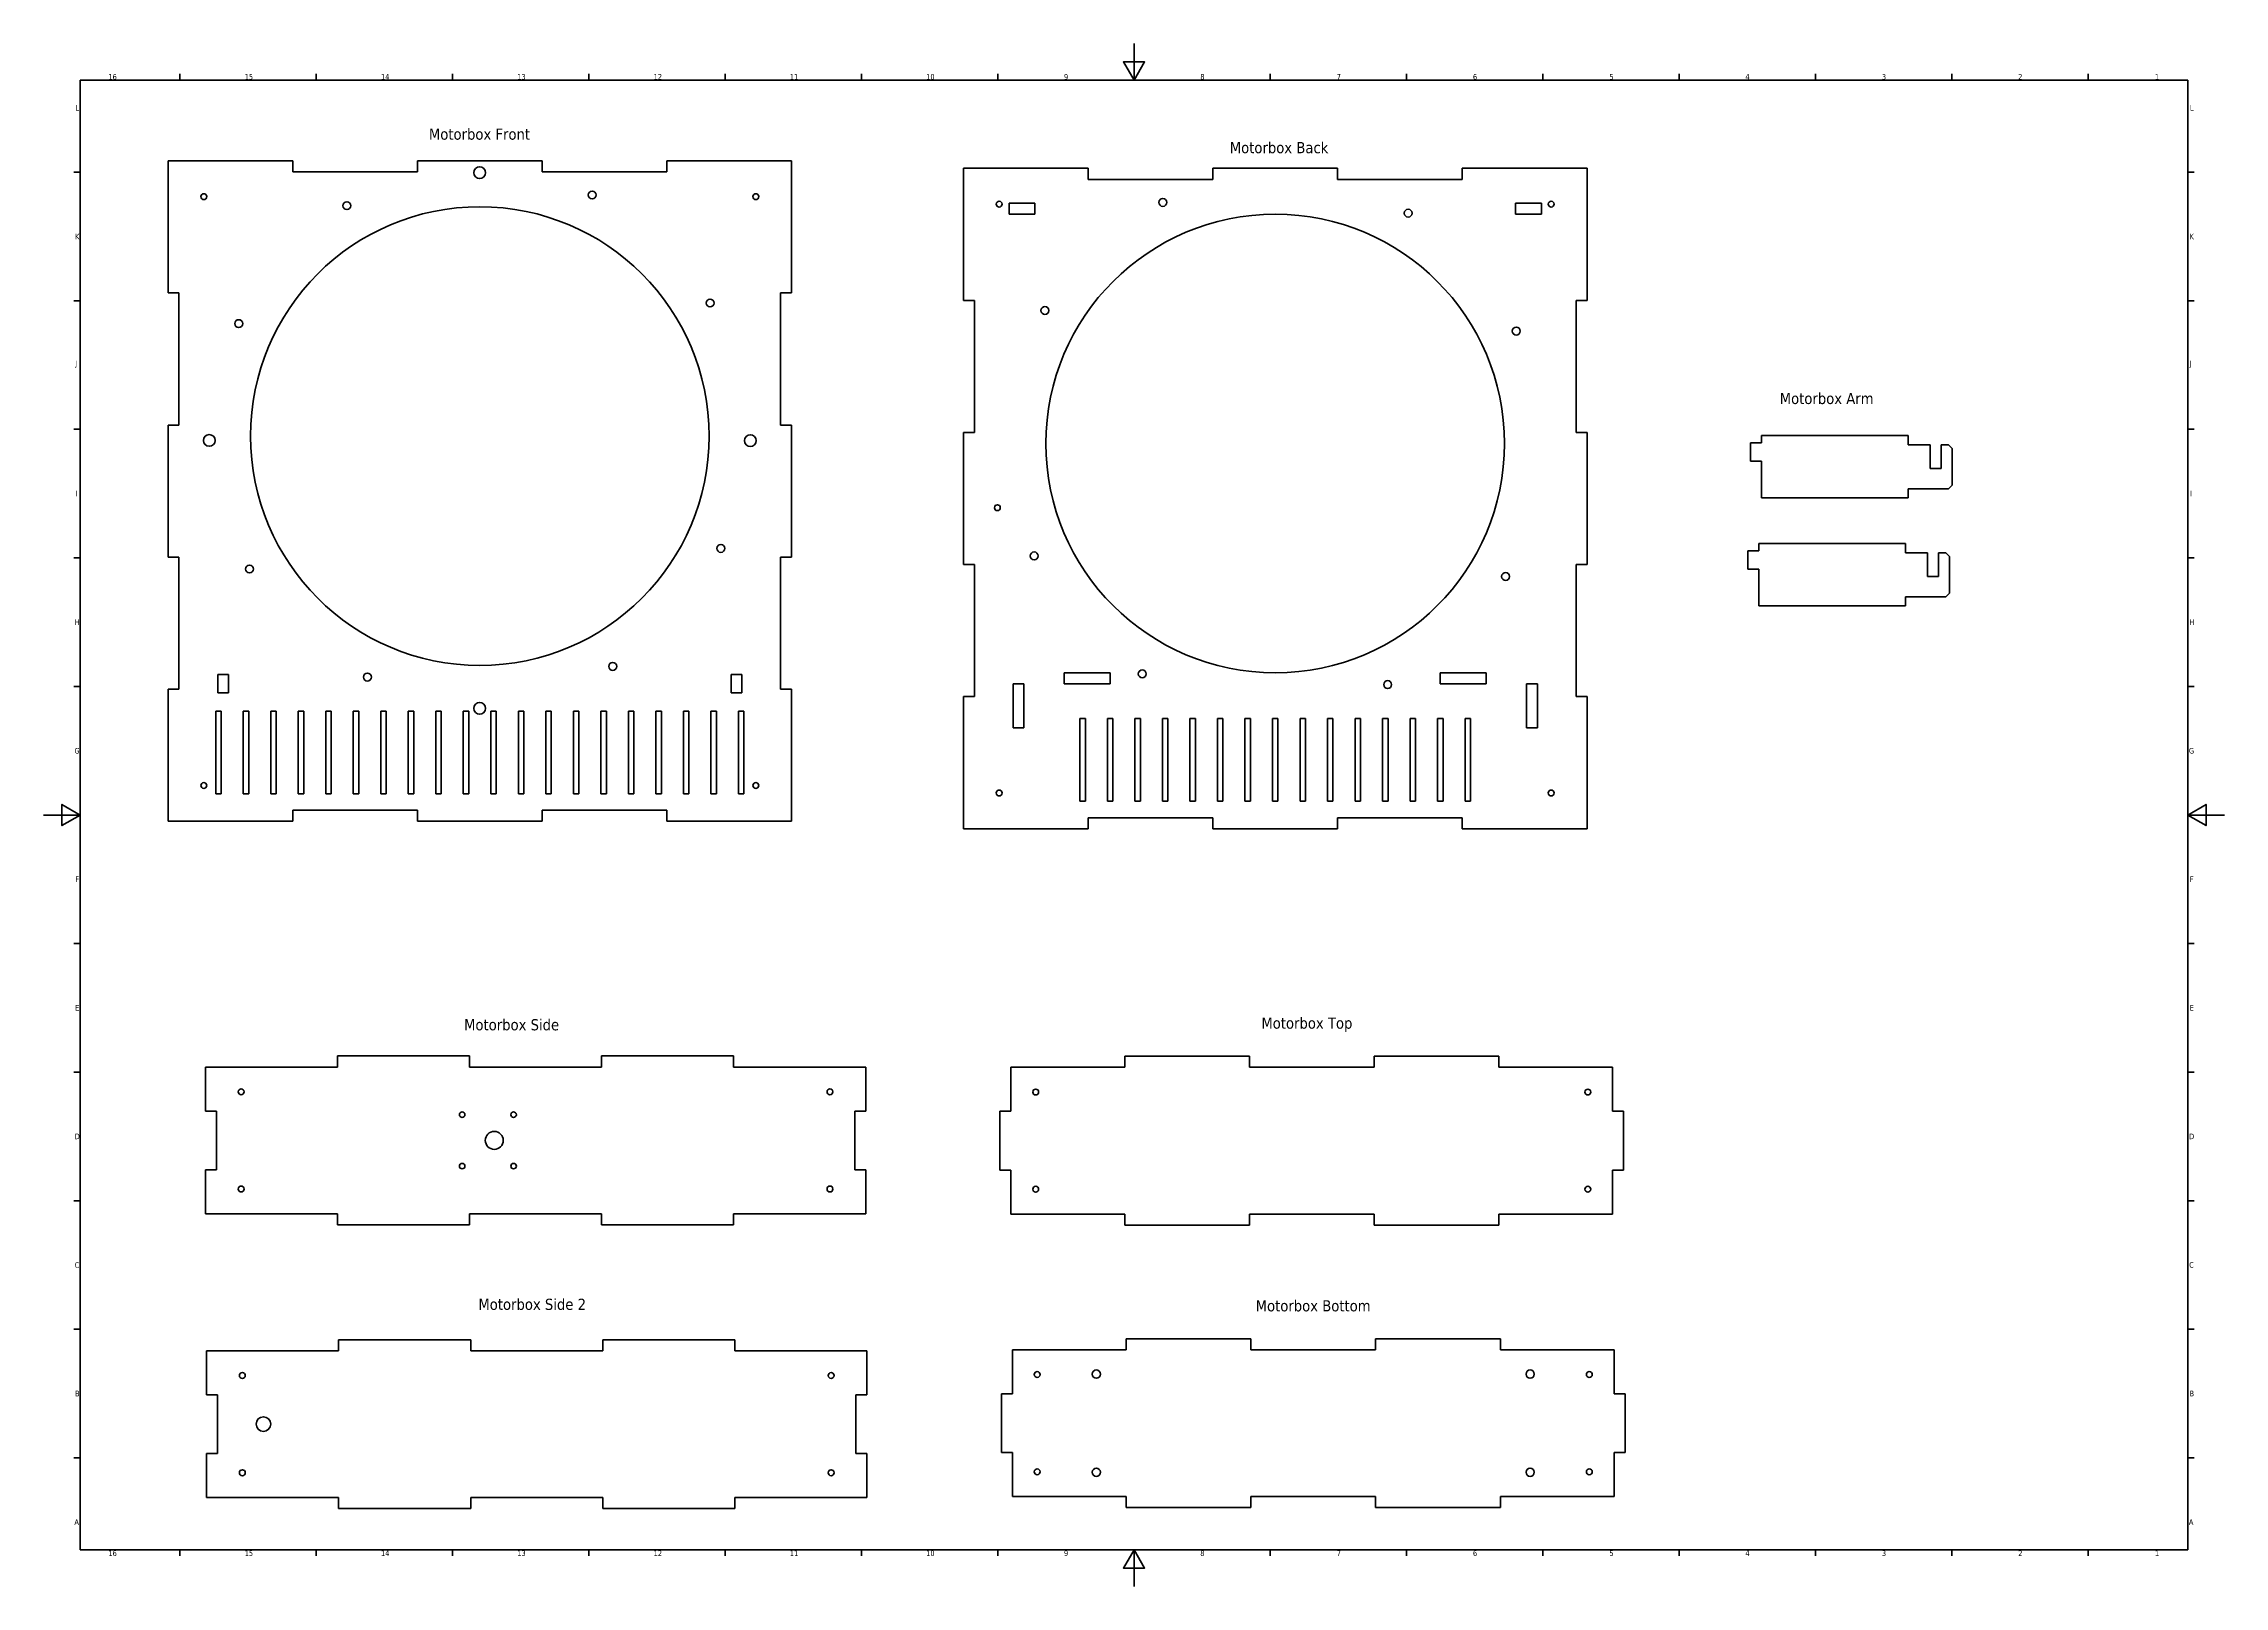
# Model space of a CAD drawing. Header units: inches. Extents: x 0 to 46.8, y 0 to 33.1.
import ezdxf

# ---------------------------------------------------------------- set-up
doc = ezdxf.new("R2010")
doc.units = ezdxf.units.IN
doc.header["$MEASUREMENT"] = 0
for name, color, linetype, lineweight in [('Border (ANSI)', 7, 'Continuous', 70), ('Symbol (ANSI)', 7, 'Continuous', 25), ('Visible (ANSI)', 7, 'Continuous', 50)]:
    doc.layers.add(name, color=color, linetype=linetype, lineweight=lineweight)
doc.styles.add('Note Text (ANSI)', font='tahoma.ttf')

# ---------------------------------------------------------------- blocks, each defined once
blk = doc.blocks.new('Borders Default Border')
at = {"layer": 'Border (ANSI)'}
for p, q in [((2.926, 32.323), (2.926, 32.459)), ((5.851, 32.323), (5.851, 32.459)), ((8.777, 32.323), (8.777, 32.459)), ((11.703, 32.323), (11.703, 32.459)), ((14.628, 32.323), (14.628, 32.459)), ((17.554, 32.323), (17.554, 32.459)), ((20.48, 32.323), (20.48, 32.459)), ((26.331, 32.323), (26.331, 32.459)), ((29.257, 32.323), (29.257, 32.459)), ((32.183, 32.323), (32.183, 32.459)), ((35.108, 32.323), (35.108, 32.459)), ((38.034, 32.323), (38.034, 32.459)), ((40.96, 32.323), (40.96, 32.459)), ((43.885, 32.323), (43.885, 32.459)), ((0.787, 30.351), (0.652, 30.351)), ((46.024, 30.351), (46.159, 30.351)), ((0.787, 27.592), (0.652, 27.592)), ((46.024, 27.592), (46.159, 27.592)), ((0.787, 24.833), (0.652, 24.833)), ((46.024, 24.833), (46.159, 24.833)), ((0.787, 22.073), (0.652, 22.073)), ((46.024, 22.073), (46.159, 22.073)), ((0.787, 19.314), (0.652, 19.314)), ((46.024, 19.314), (46.159, 19.314)), ((0.787, 13.796), (0.652, 13.796)), ((46.024, 13.796), (46.159, 13.796)), ((0.787, 11.037), (0.652, 11.037)), ((46.024, 11.037), (46.159, 11.037)), ((0.787, 8.278), (0.652, 8.278)), ((46.024, 8.278), (46.159, 8.278)), ((0.787, 5.518), (0.652, 5.518)), ((46.024, 5.518), (46.159, 5.518)), ((0.787, 2.759), (0.652, 2.759)), ((46.024, 2.759), (46.159, 2.759)), ((2.926, 0.787), (2.926, 0.652)), ((5.851, 0.787), (5.851, 0.652)), ((8.777, 0.787), (8.777, 0.652)), ((11.703, 0.787), (11.703, 0.652)), ((14.628, 0.787), (14.628, 0.652)), ((17.554, 0.787), (17.554, 0.652)), ((20.48, 0.787), (20.48, 0.652)), ((26.331, 0.787), (26.331, 0.652)), ((29.257, 0.787), (29.257, 0.652)), ((32.183, 0.787), (32.183, 0.652)), ((35.108, 0.787), (35.108, 0.652)), ((38.034, 0.787), (38.034, 0.652)), ((40.96, 0.787), (40.96, 0.652)), ((43.885, 0.787), (43.885, 0.652))]:
    blk.add_line(p, q, dxfattribs=at)
at = {"layer": 'Border (ANSI)', "flags": 128}
for points in [[(23.406, 33.11), (23.406, 32.323), (23.178, 32.717), (23.633, 32.717), (23.406, 32.323)], [(0.787, 0.787), (0.787, 32.323), (46.024, 32.323), (46.024, 0.787), (0.787, 0.787)], [(0, 16.555), (0.787, 16.555), (0.394, 16.782), (0.394, 16.328), (0.787, 16.555)], [(46.811, 16.555), (46.024, 16.555), (46.417, 16.782), (46.417, 16.328), (46.024, 16.555)], [(23.406, 0), (23.406, 0.787), (23.178, 0.394), (23.633, 0.394), (23.406, 0.787)]]:
    blk.add_lwpolyline(points, dxfattribs=at)
at = {"layer": 'Border (ANSI)', "char_height": 0.12, "attachment_point": 7, "style": 'Note Text (ANSI)'}
for s, insert in [('16', (1.391, 32.336)), ('15', (4.316, 32.336)), ('14', (7.242, 32.339)), ('13', (10.168, 32.336)), ('12', (13.094, 32.339)), ('11', (16.019, 32.339)), ('10', (18.945, 32.336)), ('9', (21.903, 32.336)), ('8', (24.829, 32.336)), ('7', (27.757, 32.339)), ('6', (30.681, 32.336)), ('5', (33.61, 32.336)), ('4', (36.529, 32.339)), ('3', (39.459, 32.336)), ('2', (42.386, 32.339)), ('1', (45.321, 32.339)), ('L', (0.683, 31.671)), ('L', (46.07, 31.671)), ('K', (0.675, 28.911)), ('K', (46.063, 28.911)), ('J', (0.678, 26.151)), ('J', (46.066, 26.151)), ('I', (0.688, 23.393)), ('I', (46.076, 23.393)), ('H', (0.668, 20.634)), ('H', (46.056, 20.634)), ('G', (0.662, 17.872)), ('G', (46.05, 17.872)), ('F', (0.681, 15.116)), ('F', (46.068, 15.116)), ('E', (0.677, 12.356)), ('E', (46.065, 12.356)), ('D', (0.668, 9.597)), ('D', (46.055, 9.597)), ('C', (0.667, 6.836)), ('C', (46.055, 6.836)), ('B', (0.675, 4.079)), ('B', (46.063, 4.079)), ('A', (0.661, 1.32)), ('A', (46.048, 1.32)), ('16', (1.391, 0.649)), ('15', (4.316, 0.649)), ('14', (7.242, 0.652)), ('13', (10.168, 0.649)), ('12', (13.094, 0.652)), ('11', (16.019, 0.652)), ('10', (18.945, 0.649)), ('9', (21.903, 0.649)), ('8', (24.829, 0.649)), ('7', (27.757, 0.652)), ('6', (30.681, 0.649)), ('5', (33.61, 0.649)), ('4', (36.529, 0.652)), ('3', (39.459, 0.649)), ('2', (42.386, 0.652)), ('1', (45.321, 0.652))]:
    blk.add_mtext(s, dxfattribs=dict(at, insert=insert))

msp = doc.modelspace()

# ---------------------------------------------------------------- linework, layer by layer
at = {"layer": 'Visible (ANSI)'}
for p, q in [((5.347, 30.594), (2.67, 30.594)), ((2.67, 30.594), (2.67, 27.759)), ((5.347, 30.358), (5.347, 30.594)), ((10.701, 30.594), (8.024, 30.594)), ((8.024, 30.594), (8.024, 30.358)), ((10.701, 30.358), (10.701, 30.594)), ((16.056, 30.594), (13.379, 30.594)), ((13.379, 30.594), (13.379, 30.358)), ((16.056, 27.759), (16.056, 30.594)), ((19.744, 27.599), (19.744, 30.434)), ((19.744, 30.434), (22.421, 30.434)), ((22.421, 30.197), (22.421, 30.434)), ((25.098, 30.434), (25.098, 30.197)), ((25.098, 30.434), (27.776, 30.434)), ((27.776, 30.197), (27.776, 30.434)), ((30.453, 30.434), (30.453, 30.197)), ((30.453, 30.434), (33.13, 30.434)), ((33.13, 30.434), (33.13, 27.599)), ((8.024, 30.358), (5.347, 30.358)), ((13.379, 30.358), (10.701, 30.358)), ((25.098, 30.197), (22.421, 30.197)), ((30.453, 30.197), (27.776, 30.197)), ((20.724, 29.449), (20.724, 29.686)), ((20.724, 29.686), (21.276, 29.686)), ((21.276, 29.686), (21.276, 29.449)), ((31.598, 29.686), (32.15, 29.686)), ((31.598, 29.449), (31.598, 29.686)), ((32.15, 29.686), (32.15, 29.449)), ((21.276, 29.449), (20.724, 29.449)), ((32.15, 29.449), (31.598, 29.449)), ((2.67, 27.759), (2.906, 27.759)), ((2.906, 27.759), (2.906, 24.925)), ((15.82, 24.925), (15.82, 27.759)), ((15.82, 27.759), (16.056, 27.759)), ((19.744, 27.599), (19.98, 27.599)), ((19.98, 27.599), (19.98, 24.764)), ((32.894, 24.764), (32.894, 27.599)), ((32.894, 27.599), (33.13, 27.599)), ((2.906, 24.925), (2.67, 24.925)), ((2.67, 24.925), (2.67, 22.09)), ((16.056, 24.925), (15.82, 24.925)), ((16.056, 22.09), (16.056, 24.925)), ((19.98, 24.764), (19.744, 24.764)), ((19.744, 21.93), (19.744, 24.764)), ((33.13, 24.764), (32.894, 24.764)), ((33.13, 24.764), (33.13, 21.93)), ((36.874, 24.541), (36.638, 24.541)), ((36.638, 24.541), (36.638, 24.147)), ((36.874, 24.699), (36.874, 24.541)), ((40.024, 24.699), (36.874, 24.699)), ((40.024, 24.502), (40.024, 24.699)), ((40.497, 24.502), (40.024, 24.502)), ((40.497, 23.99), (40.497, 24.502)), ((40.733, 24.502), (40.733, 23.99)), ((40.89, 24.502), (40.733, 24.502)), ((40.89, 24.502), (40.969, 24.423)), ((40.969, 23.636), (40.969, 24.423)), ((36.638, 24.147), (36.874, 24.147)), ((36.874, 24.147), (36.874, 23.36)), ((40.733, 23.99), (40.497, 23.99)), ((40.024, 23.36), (40.024, 23.557)), ((40.024, 23.557), (40.89, 23.557)), ((40.969, 23.636), (40.89, 23.557)), ((36.874, 23.36), (40.024, 23.36)), ((2.67, 22.09), (2.906, 22.09)), ((2.906, 22.09), (2.906, 19.255)), ((15.82, 19.255), (15.82, 22.09)), ((15.82, 22.09), (16.056, 22.09)), ((36.816, 22.224), (36.58, 22.224)), ((36.58, 22.224), (36.58, 21.831)), ((36.816, 22.382), (36.816, 22.224)), ((39.965, 22.382), (36.816, 22.382)), ((39.965, 22.185), (39.965, 22.382)), ((40.438, 22.185), (39.965, 22.185)), ((40.438, 21.673), (40.438, 22.185)), ((40.674, 22.185), (40.674, 21.673)), ((40.831, 22.185), (40.674, 22.185)), ((40.831, 22.185), (40.91, 22.106)), ((40.91, 21.319), (40.91, 22.106)), ((19.744, 21.93), (19.98, 21.93)), ((19.98, 21.93), (19.98, 19.095)), ((32.894, 19.095), (32.894, 21.93)), ((32.894, 21.93), (33.13, 21.93)), ((36.58, 21.831), (36.816, 21.831)), ((36.816, 21.831), (36.816, 21.043)), ((40.674, 21.673), (40.438, 21.673)), ((39.965, 21.043), (39.965, 21.24)), ((39.965, 21.24), (40.831, 21.24)), ((40.91, 21.319), (40.831, 21.24)), ((36.816, 21.043), (39.965, 21.043)), ((2.906, 19.255), (2.67, 19.255)), ((2.67, 19.255), (2.67, 16.421)), ((3.737, 19.18), (3.737, 19.574)), ((3.737, 19.574), (3.969, 19.574)), ((3.969, 19.574), (3.969, 19.18)), ((14.757, 19.574), (14.989, 19.574)), ((14.757, 19.18), (14.757, 19.574)), ((14.989, 19.574), (14.989, 19.18)), ((16.056, 19.255), (15.82, 19.255)), ((16.056, 16.421), (16.056, 19.255)), ((20.809, 19.369), (21.041, 19.369)), ((20.809, 18.428), (20.809, 19.369)), ((21.041, 19.369), (21.041, 18.428)), ((21.91, 19.371), (21.91, 19.607)), ((21.91, 19.607), (22.894, 19.607)), ((22.894, 19.371), (21.91, 19.371)), ((22.894, 19.607), (22.894, 19.371)), ((29.98, 19.607), (30.965, 19.607)), ((29.98, 19.371), (29.98, 19.607)), ((30.965, 19.371), (29.98, 19.371)), ((30.965, 19.607), (30.965, 19.371)), ((31.833, 19.369), (32.065, 19.369)), ((31.833, 18.428), (31.833, 19.369)), ((32.065, 19.369), (32.065, 18.428)), ((3.694, 18.783), (3.812, 18.783)), ((3.694, 17.011), (3.694, 18.783)), ((3.969, 19.18), (3.737, 19.18)), ((3.812, 18.783), (3.812, 17.011)), ((4.284, 18.783), (4.402, 18.783)), ((4.284, 17.011), (4.284, 18.783)), ((4.402, 18.783), (4.402, 17.011)), ((4.875, 18.783), (4.993, 18.783)), ((4.875, 17.011), (4.875, 18.783)), ((4.993, 18.783), (4.993, 17.011)), ((5.465, 18.783), (5.583, 18.783)), ((5.465, 17.011), (5.465, 18.783)), ((5.583, 18.783), (5.583, 17.011)), ((6.056, 18.783), (6.174, 18.783)), ((6.056, 17.011), (6.056, 18.783)), ((6.174, 18.783), (6.174, 17.011)), ((6.646, 18.783), (6.764, 18.783)), ((6.646, 17.011), (6.646, 18.783)), ((6.764, 18.783), (6.764, 17.011)), ((7.237, 18.783), (7.355, 18.783)), ((7.237, 17.011), (7.237, 18.783)), ((7.355, 18.783), (7.355, 17.011)), ((7.827, 18.783), (7.946, 18.783)), ((7.827, 17.011), (7.827, 18.783)), ((7.946, 18.783), (7.946, 17.011)), ((8.418, 18.783), (8.536, 18.783)), ((8.418, 17.011), (8.418, 18.783)), ((8.536, 18.783), (8.536, 17.011)), ((9.009, 18.783), (9.127, 18.783)), ((9.009, 17.011), (9.009, 18.783)), ((9.127, 18.783), (9.127, 17.011)), ((9.599, 18.783), (9.717, 18.783)), ((9.599, 17.011), (9.599, 18.783)), ((9.717, 18.783), (9.717, 17.011)), ((10.19, 18.783), (10.308, 18.783)), ((10.19, 17.011), (10.19, 18.783)), ((10.308, 18.783), (10.308, 17.011)), ((10.78, 18.783), (10.898, 18.783)), ((10.78, 17.011), (10.78, 18.783)), ((10.898, 18.783), (10.898, 17.011)), ((11.371, 18.783), (11.489, 18.783)), ((11.371, 17.011), (11.371, 18.783)), ((11.489, 18.783), (11.489, 17.011)), ((11.961, 18.783), (12.079, 18.783)), ((11.961, 17.011), (11.961, 18.783)), ((12.079, 18.783), (12.079, 17.011)), ((12.552, 18.783), (12.67, 18.783)), ((12.552, 17.011), (12.552, 18.783)), ((12.67, 18.783), (12.67, 17.011)), ((13.142, 18.783), (13.261, 18.783)), ((13.142, 17.011), (13.142, 18.783)), ((13.261, 18.783), (13.261, 17.011)), ((13.733, 18.783), (13.851, 18.783)), ((13.733, 17.011), (13.733, 18.783)), ((13.851, 18.783), (13.851, 17.011)), ((14.323, 18.783), (14.442, 18.783)), ((14.323, 17.011), (14.323, 18.783)), ((14.442, 18.783), (14.442, 17.011)), ((14.989, 19.18), (14.757, 19.18)), ((14.914, 18.783), (15.032, 18.783)), ((14.914, 17.011), (14.914, 18.783)), ((15.032, 18.783), (15.032, 17.011)), ((19.98, 19.095), (19.744, 19.095)), ((19.744, 16.26), (19.744, 19.095)), ((33.13, 19.095), (32.894, 19.095)), ((33.13, 19.095), (33.13, 16.26)), ((21.041, 18.428), (20.809, 18.428)), ((22.244, 16.851), (22.244, 18.623)), ((22.244, 18.623), (22.362, 18.623)), ((22.362, 18.623), (22.362, 16.851)), ((22.835, 16.851), (22.835, 18.623)), ((22.835, 18.623), (22.953, 18.623)), ((22.953, 18.623), (22.953, 16.851)), ((23.425, 16.851), (23.425, 18.623)), ((23.425, 18.623), (23.543, 18.623)), ((23.543, 18.623), (23.543, 16.851)), ((24.016, 16.851), (24.016, 18.623)), ((24.016, 18.623), (24.134, 18.623)), ((24.134, 18.623), (24.134, 16.851)), ((24.606, 16.851), (24.606, 18.623)), ((24.606, 18.623), (24.724, 18.623)), ((24.724, 18.623), (24.724, 16.851)), ((25.197, 16.851), (25.197, 18.623)), ((25.197, 18.623), (25.315, 18.623)), ((25.315, 18.623), (25.315, 16.851)), ((25.787, 16.851), (25.787, 18.623)), ((25.787, 18.623), (25.906, 18.623)), ((25.906, 18.623), (25.906, 16.851)), ((26.378, 16.851), (26.378, 18.623)), ((26.378, 18.623), (26.496, 18.623)), ((26.496, 18.623), (26.496, 16.851)), ((26.969, 16.851), (26.969, 18.623)), ((26.969, 18.623), (27.087, 18.623)), ((27.087, 18.623), (27.087, 16.851)), ((27.559, 16.851), (27.559, 18.623)), ((27.559, 18.623), (27.677, 18.623)), ((27.677, 18.623), (27.677, 16.851)), ((28.15, 16.851), (28.15, 18.623)), ((28.15, 18.623), (28.268, 18.623)), ((28.268, 18.623), (28.268, 16.851)), ((28.74, 16.851), (28.74, 18.623)), ((28.74, 18.623), (28.858, 18.623)), ((28.858, 18.623), (28.858, 16.851)), ((29.331, 16.851), (29.331, 18.623)), ((29.331, 18.623), (29.449, 18.623)), ((29.449, 18.623), (29.449, 16.851)), ((29.921, 16.851), (29.921, 18.623)), ((29.921, 18.623), (30.039, 18.623)), ((30.039, 18.623), (30.039, 16.851)), ((30.512, 16.851), (30.512, 18.623)), ((30.512, 18.623), (30.63, 18.623)), ((30.63, 18.623), (30.63, 16.851)), ((32.065, 18.428), (31.833, 18.428)), ((3.812, 17.011), (3.694, 17.011)), ((4.402, 17.011), (4.284, 17.011)), ((4.993, 17.011), (4.875, 17.011)), ((5.583, 17.011), (5.465, 17.011)), ((6.174, 17.011), (6.056, 17.011)), ((6.764, 17.011), (6.646, 17.011)), ((7.355, 17.011), (7.237, 17.011)), ((7.946, 17.011), (7.827, 17.011)), ((8.536, 17.011), (8.418, 17.011)), ((9.127, 17.011), (9.009, 17.011)), ((9.717, 17.011), (9.599, 17.011)), ((10.308, 17.011), (10.19, 17.011)), ((10.898, 17.011), (10.78, 17.011)), ((11.489, 17.011), (11.371, 17.011)), ((12.079, 17.011), (11.961, 17.011)), ((12.67, 17.011), (12.552, 17.011)), ((13.261, 17.011), (13.142, 17.011)), ((13.851, 17.011), (13.733, 17.011)), ((14.442, 17.011), (14.323, 17.011)), ((15.032, 17.011), (14.914, 17.011)), ((2.67, 16.421), (5.347, 16.421)), ((5.347, 16.421), (5.347, 16.657)), ((5.347, 16.657), (8.024, 16.657)), ((8.024, 16.657), (8.024, 16.421)), ((8.024, 16.421), (10.701, 16.421)), ((10.701, 16.421), (10.701, 16.657)), ((10.701, 16.657), (13.379, 16.657)), ((13.379, 16.657), (13.379, 16.421)), ((13.379, 16.421), (16.056, 16.421)), ((22.362, 16.851), (22.244, 16.851)), ((22.421, 16.26), (22.421, 16.497)), ((22.421, 16.497), (25.098, 16.497)), ((22.953, 16.851), (22.835, 16.851)), ((23.543, 16.851), (23.425, 16.851)), ((24.134, 16.851), (24.016, 16.851)), ((24.724, 16.851), (24.606, 16.851)), ((25.098, 16.497), (25.098, 16.26)), ((25.315, 16.851), (25.197, 16.851)), ((25.906, 16.851), (25.787, 16.851)), ((26.496, 16.851), (26.378, 16.851)), ((27.087, 16.851), (26.969, 16.851)), ((27.677, 16.851), (27.559, 16.851)), ((27.776, 16.26), (27.776, 16.497)), ((27.776, 16.497), (30.453, 16.497)), ((28.268, 16.851), (28.15, 16.851)), ((28.858, 16.851), (28.74, 16.851)), ((29.449, 16.851), (29.331, 16.851)), ((30.039, 16.851), (29.921, 16.851)), ((30.453, 16.497), (30.453, 16.26)), ((30.63, 16.851), (30.512, 16.851)), ((22.421, 16.26), (19.744, 16.26)), ((27.776, 16.26), (25.098, 16.26)), ((33.13, 16.26), (30.453, 16.26)), ((9.143, 11.383), (6.308, 11.383)), ((6.308, 11.383), (6.308, 11.146)), ((9.143, 11.146), (9.143, 11.383)), ((14.812, 11.383), (11.977, 11.383)), ((11.977, 11.383), (11.977, 11.146)), ((14.812, 11.146), (14.812, 11.383)), ((23.206, 11.377), (23.206, 11.141)), ((25.883, 11.377), (23.206, 11.377)), ((25.883, 11.141), (25.883, 11.377)), ((28.56, 11.377), (28.56, 11.141)), ((31.237, 11.377), (28.56, 11.377)), ((31.237, 11.141), (31.237, 11.377)), ((6.308, 11.146), (3.473, 11.146)), ((3.473, 11.146), (3.473, 10.202)), ((11.977, 11.146), (9.143, 11.146)), ((17.647, 11.146), (14.812, 11.146)), ((17.647, 10.202), (17.647, 11.146)), ((20.765, 11.141), (20.765, 10.196)), ((23.206, 11.141), (20.765, 11.141)), ((28.56, 11.141), (25.883, 11.141)), ((33.678, 11.141), (31.237, 11.141)), ((33.678, 10.196), (33.678, 11.141)), ((3.473, 10.202), (3.71, 10.202)), ((3.71, 10.202), (3.71, 8.942)), ((17.41, 8.942), (17.41, 10.202)), ((17.41, 10.202), (17.647, 10.202)), ((20.528, 10.196), (20.528, 8.936)), ((20.765, 10.196), (20.528, 10.196)), ((33.914, 10.196), (33.678, 10.196)), ((33.914, 8.936), (33.914, 10.196)), ((3.71, 8.942), (3.473, 8.942)), ((3.473, 8.942), (3.473, 7.997)), ((17.647, 8.942), (17.41, 8.942)), ((17.647, 7.997), (17.647, 8.942)), ((20.528, 8.936), (20.765, 8.936)), ((20.765, 8.936), (20.765, 7.991)), ((33.678, 8.936), (33.914, 8.936)), ((33.678, 7.991), (33.678, 8.936)), ((3.473, 7.997), (6.308, 7.997)), ((6.308, 7.997), (6.308, 7.761)), ((9.143, 7.997), (11.977, 7.997)), ((9.143, 7.761), (9.143, 7.997)), ((11.977, 7.997), (11.977, 7.761)), ((14.812, 7.761), (14.812, 7.997)), ((14.812, 7.997), (17.647, 7.997)), ((20.765, 7.991), (23.206, 7.991)), ((23.206, 7.991), (23.206, 7.755)), ((25.883, 7.991), (28.56, 7.991)), ((25.883, 7.755), (25.883, 7.991)), ((28.56, 7.991), (28.56, 7.755)), ((31.237, 7.991), (33.678, 7.991)), ((31.237, 7.755), (31.237, 7.991)), ((6.308, 7.761), (9.143, 7.761)), ((11.977, 7.761), (14.812, 7.761)), ((23.206, 7.755), (25.883, 7.755)), ((28.56, 7.755), (31.237, 7.755)), ((9.167, 5.293), (6.333, 5.293)), ((6.333, 5.293), (6.333, 5.057)), ((9.167, 5.057), (9.167, 5.293)), ((14.837, 5.293), (12.002, 5.293)), ((12.002, 5.293), (12.002, 5.057)), ((14.837, 5.057), (14.837, 5.293)), ((25.915, 5.313), (23.238, 5.313)), ((23.238, 5.313), (23.238, 5.077)), ((25.915, 5.077), (25.915, 5.313)), ((31.269, 5.313), (28.592, 5.313)), ((28.592, 5.313), (28.592, 5.077)), ((31.269, 5.077), (31.269, 5.313)), ((6.333, 5.057), (3.498, 5.057)), ((3.498, 5.057), (3.498, 4.112)), ((12.002, 5.057), (9.167, 5.057)), ((17.671, 5.057), (14.837, 5.057)), ((17.671, 4.112), (17.671, 5.057)), ((20.797, 5.077), (20.797, 4.132)), ((23.238, 5.077), (20.797, 5.077)), ((28.592, 5.077), (25.915, 5.077)), ((33.71, 5.077), (31.269, 5.077)), ((33.71, 4.132), (33.71, 5.077)), ((3.498, 4.112), (3.734, 4.112)), ((3.734, 4.112), (3.734, 2.852)), ((17.435, 2.852), (17.435, 4.112)), ((17.435, 4.112), (17.671, 4.112)), ((20.797, 4.132), (20.561, 4.132)), ((20.561, 4.132), (20.561, 2.872)), ((33.946, 4.132), (33.71, 4.132)), ((33.946, 2.872), (33.946, 4.132)), ((3.734, 2.852), (3.498, 2.852)), ((3.498, 2.852), (3.498, 1.907)), ((17.671, 2.852), (17.435, 2.852)), ((17.671, 1.907), (17.671, 2.852)), ((20.561, 2.872), (20.797, 2.872)), ((20.797, 2.872), (20.797, 1.928)), ((33.71, 1.928), (33.71, 2.872)), ((33.71, 2.872), (33.946, 2.872)), ((3.498, 1.907), (6.333, 1.907)), ((6.333, 1.907), (6.333, 1.671)), ((9.167, 1.907), (12.002, 1.907)), ((9.167, 1.671), (9.167, 1.907)), ((12.002, 1.907), (12.002, 1.671)), ((14.837, 1.671), (14.837, 1.907)), ((14.837, 1.907), (17.671, 1.907)), ((20.797, 1.928), (23.238, 1.928)), ((23.238, 1.928), (23.238, 1.691)), ((25.915, 1.691), (25.915, 1.928)), ((25.915, 1.928), (28.592, 1.928)), ((28.592, 1.928), (28.592, 1.691)), ((31.269, 1.691), (31.269, 1.928)), ((31.269, 1.928), (33.71, 1.928)), ((6.333, 1.671), (9.167, 1.671)), ((12.002, 1.671), (14.837, 1.671)), ((23.238, 1.691), (25.915, 1.691)), ((28.592, 1.691), (31.269, 1.691))]:
    msp.add_line(p, q, dxfattribs=at)
for centre, radius in [((9.361, 30.34), 0.126), ((3.438, 29.826), 0.063), ((9.363, 24.688), 4.921), ((6.509, 29.632), 0.0846), ((11.775, 29.862), 0.0846), ((15.288, 29.826), 0.063), ((20.512, 29.666), 0.063), ((24.024, 29.702), 0.0846), ((29.291, 29.472), 0.0846), ((32.362, 29.666), 0.063), ((26.437, 24.528), 4.921), ((14.307, 27.543), 0.0846), ((4.189, 27.101), 0.0846), ((21.493, 27.382), 0.0846), ((31.611, 26.941), 0.0846), ((3.556, 24.594), 0.126), ((15.17, 24.59), 0.126), ((20.473, 23.15), 0.063), ((14.537, 22.276), 0.0846), ((21.263, 22.116), 0.0846), ((4.419, 21.834), 0.0846), ((31.381, 21.674), 0.0846), ((12.217, 19.744), 0.0846), ((23.583, 19.584), 0.0846), ((6.95, 19.515), 0.0846), ((28.85, 19.354), 0.0846), ((9.361, 18.844), 0.126), ((3.438, 17.188), 0.063), ((15.288, 17.188), 0.063), ((20.512, 17.028), 0.063), ((32.362, 17.028), 0.063), ((4.241, 10.615), 0.063), ((16.879, 10.615), 0.063), ((21.296, 10.609), 0.063), ((33.147, 10.609), 0.063), ((8.985, 10.123), 0.0591), ((10.088, 10.123), 0.0591), ((9.674, 9.572), 0.193), ((8.985, 9.02), 0.0591), ((10.088, 9.02), 0.0591), ((4.241, 8.528), 0.063), ((16.879, 8.528), 0.063), ((21.296, 8.523), 0.063), ((33.147, 8.523), 0.063), ((4.266, 4.525), 0.063), ((16.904, 4.525), 0.063), ((21.328, 4.546), 0.063), ((22.598, 4.556), 0.0886), ((31.909, 4.556), 0.0886), ((33.179, 4.546), 0.063), ((4.719, 3.482), 0.157), ((4.266, 2.439), 0.063), ((16.904, 2.439), 0.063), ((21.328, 2.459), 0.063), ((22.598, 2.449), 0.0886), ((31.909, 2.449), 0.0886), ((33.179, 2.459), 0.063)]:
    msp.add_circle(centre, radius, dxfattribs=at)

# ---------------------------------------------------------------- block references
msp.add_blockref('Borders Default Border', (0, 0))

# ---------------------------------------------------------------- texts
at = {"layer": 'Symbol (ANSI)', "char_height": 0.24, "attachment_point": 1, "style": 'Note Text (ANSI)'}
for s, insert, width in [('\\fTahoma|b0|i0;\\H0.2400;Motorbox Front', (8.27, 31.288), 2.23488), ('\\fTahoma|b0|i0;\\H0.2400;Motorbox Back', (25.461, 30.998), 2.15455), ('\\fTahoma|b0|i0;\\H0.2400;Motorbox Arm', (37.266, 25.615), 2.74191), ('\\fTahoma|b0|i0;\\H0.2400;Motorbox Side', (9.025, 12.174), 2.74191), ('\\fTahoma|b0|i0;\\H0.2400;Motorbox Top', (26.139, 12.209), 2.74191), ('\\fTahoma|b0|i0;\\H0.2400;Motorbox Side 2', (9.332, 6.174), 2.74191), ('\\fTahoma|b0|i0;\\H0.2400;Motorbox Bottom', (26.017, 6.142), 2.74191)]:
    msp.add_mtext(s, dxfattribs=dict(at, insert=insert, width=width))

doc.saveas('drawing.dxf')
